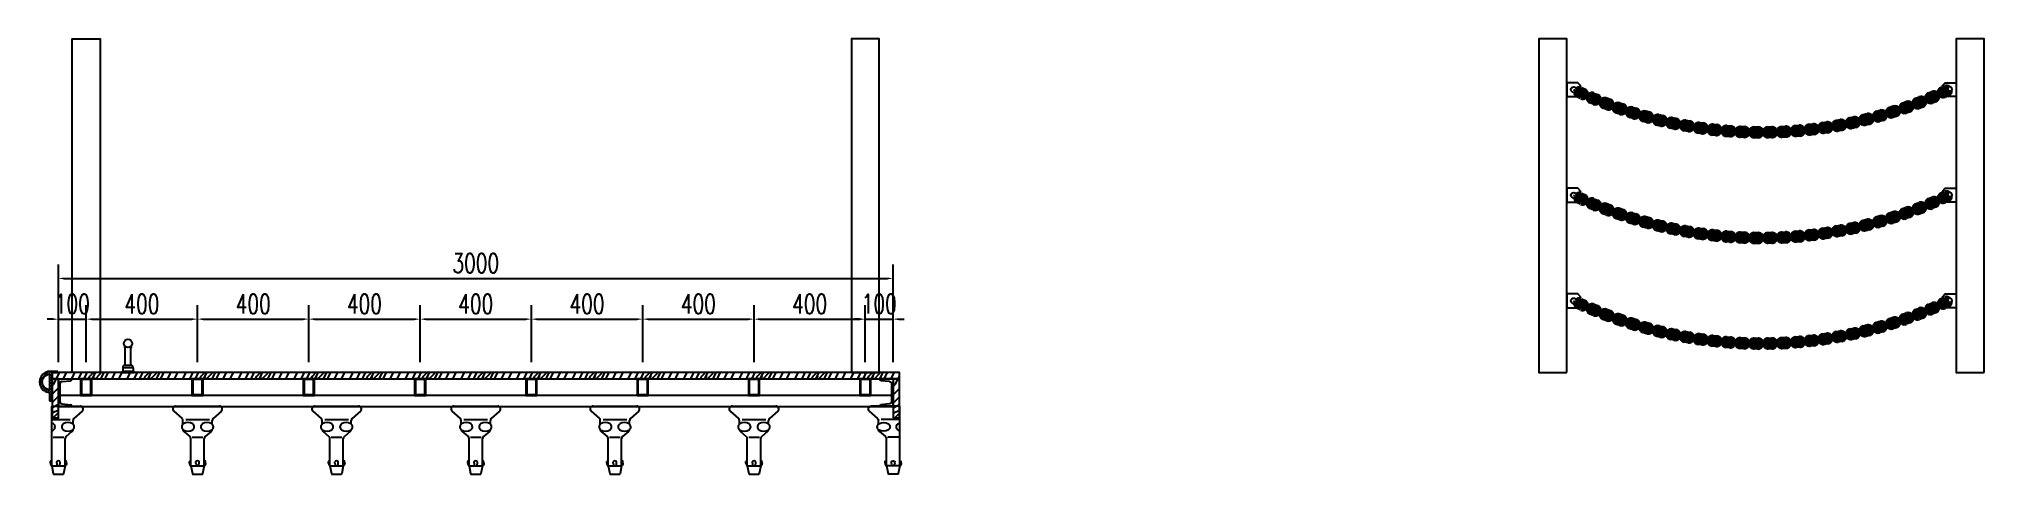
# Model space of a CAD drawing. Header units: millimetres. Extents: x -1442555 to -1309205, y 1400164 to 1531173.
# Drawn here: x -1318880 to -1311889, y 1414802 to 1416368 of the extents above; entities that cross this region are included whole.
import ezdxf

# ---------------------------------------------------------------- set-up
doc = ezdxf.new("R2010")
doc.units = ezdxf.units.MM
doc.header["$LTSCALE"] = 10
doc.layers.get('0').update_dxf_attribs({"linetype": 'CONTINUOUS'})
doc.layers.get('DEFPOINTS').update_dxf_attribs({"linetype": 'CONTINUOUS'})
doc.layers.add('CAXA0', color=7, linetype='CONTINUOUS', lineweight=70)
for name, color, linetype in [('PUB_DIM', 3, 'CONTINUOUS'), ('W-_ANTICOLLISION防撞措施', 6, 'CONTINUOUS'), ('W-PLASTIC_RAILINGS塑木栏杆', 6, 'CONTINUOUS'), ('W-STEEL_FRAME钢架', 3, 'CONTINUOUS'), ('W-STEEL_KEEL钢龙骨', 5, 'CONTINUOUS'), ('W-WOOD_FLOOR木地板', 30, 'CONTINUOUS'), ('尺寸', 6, 'CONTINUOUS')]:
    doc.layers.add(name, color=color, linetype=linetype)
doc.styles.add('STANDARD_T3', font='simplex.shx', dxfattribs={"width": 0.7, "bigfont": 'gbcbig.shx'})
doc.dimstyles.new('W&&20', dxfattribs={"dimtxt": 70, "dimasz": 20, "dimexe": 50, "dimexo": 60, "dimgap": 20, "dimtad": 1, "dimdec": 0, "dimzin": 0, "dimdsep": 46, "dimtxsty": 'STANDARD_T3', "dimcen": 0.09, "dimclrd": 1, "dimclre": 1, "dimclrt": 7, "dimazin": 2, "dimtfac": 1, "dimtdec": 0, "dimtix": 1, "dimtmove": 2, "dimatfit": 3, "dimfxl": 100, "dimtolj": 1, "dimtzin": 0, "dimarcsym": 0})

msp = doc.modelspace()

# ---------------------------------------------------------------- blocks, each defined once
blk = doc.blocks.new('A$C346F54CD')
at = {"layer": 'W-STEEL_FRAME钢架', "color": 4}
for p, q in [((2.5, 48), (0, 48)), ((0, 0), (0, 48)), ((0, 0), (100, 0)), ((9.9, 13), (6.8, 43.8)), ((18.3, 5.3), (81.7, 5.3)), ((90.1, 13), (93.2, 43.8)), ((97.5, 48), (100, 48)), ((100, 0), (100, 48))]:
    blk.add_line(p, q, dxfattribs=at)
for centre, radius, start, end in [((2.5, 43.8), 4.25, 0, 90), ((18.3, 13.8), 8.5, 185.71059, 270), ((81.7, 13.8), 8.5, 270, 354.28941), ((97.5, 43.8), 4.25, 90, 180)]:
    blk.add_arc(centre, radius, start, end, dxfattribs=at)
blk = doc.blocks.new('*U393')
at = {"layer": 'W-STEEL_KEEL钢龙骨'}
for points in [[(-20, -30), (20, -30), (20, 30), (-20, 30)], [(-17, -27), (17, -27), (17, 27), (-17, 27)]]:
    blk.add_lwpolyline(points, close=True, dxfattribs=at)
blk = doc.blocks.new('*U394')
at = {"layer": 'W-STEEL_KEEL钢龙骨', "color": 0, "linetype": 'ByBlock', "lineweight": -2, "transparency": 16777216}
for p in [(0, 0), (400, 0), (800, 0), (1200, 0), (1600, 0), (2000, 0), (2400, 0), (2800, 0)]:
    blk.add_blockref('*U393', p, dxfattribs=at)
blk = doc.blocks.new('防撞条')
at = {"layer": 'W-_ANTICOLLISION防撞措施'}
h = blk.add_hatch(dxfattribs=at)
h.set_pattern_fill('橡胶', color=256, scale=2)
h.set_pattern_definition([(45, (1624959.448, -1330473.9966), (-5.000000133, 5.000000133), []), (135, (1624970.579, -1330473.9966), (-5.000000133, -5.000000133), [1.6, -5.471068])])
edge = h.paths.add_edge_path()
edge.add_line((-20, -75), (-20, -3))
edge.add_line((-20, -3), (0, -3))
edge.add_line((0, -3), (0, 0))
edge.add_line((0, 0), (-20, 0))
edge.add_arc((-26.9, -37.5), 38.1, 79.61114, 280.38886)
edge = h.paths.add_edge_path(flags=16)
edge.add_line((-30.1, -9.5), (-30, -65.5))
edge.add_arc((-27.4, -37.5), 28.1, 95.60882, 264.62113, ccw=False)
edge = h.paths.add_edge_path()
edge.add_line((-20, -105), (-20, -75))
edge.add_line((-30, -75.5), (-30, -105))
edge.add_line((-30, -105), (-20, -105))
for p, q in [((0, 0), (-20, 0)), ((0, -3), (0, 0)), ((-20, -3), (0, -3)), ((-20, -75), (-20, -3)), ((-30, -75.5), (-30, -105)), ((-30, -105), (-20, -105)), ((-20, -105), (-20, -75)), ((-20, -75), (-20, -75))]:
    blk.add_line(p, q, dxfattribs=at)
blk.add_lwpolyline([(-30, -9.5), (-30, -65.5, -0.910664)], format="xyb", close=True, dxfattribs=at)
blk.add_arc((-26.9, -37.5), 38.1, 79.61114, 265.29835, dxfattribs=at)
blk = doc.blocks.new('*D404')
at = {"layer": 'DEFPOINTS', "color": 0, "transparency": 16777216}
for p in [(-1315810.4, 1415506.1), (-1318810.4, 1415145.1), (-1315810.4, 1415145.1)]:
    blk.add_point(p, dxfattribs=at)
at = {"layer": 'PUB_DIM', "color": 1, "lineweight": -2, "transparency": 16777216}
for p, q in [((-1318810.4, 1415205.1), (-1318810.4, 1415556.1)), ((-1315810.4, 1415205.1), (-1315810.4, 1415556.1)), ((-1318790.4, 1415506.1), (-1315830.4, 1415506.1))]:
    blk.add_line(p, q, dxfattribs=at)
at = {"layer": 'PUB_DIM', "color": 1, "transparency": 16777216}
for points in [[(-1318790.4, 1415509.5), (-1318790.4, 1415502.8), (-1318810.4, 1415506.1)], [(-1315830.4, 1415509.5), (-1315830.4, 1415502.8), (-1315810.4, 1415506.1)]]:
    blk.add_solid(points, dxfattribs=at)
at = {"layer": 'PUB_DIM', "color": 7, "transparency": 16777216, "insert": (-1317310.4, 1415561.1), "char_height": 70, "attachment_point": 5, "style": 'STANDARD_T3'}
blk.add_mtext('\\A1;3000', dxfattribs=at)
blk = doc.blocks.new('*D405')
at = {"layer": 'DEFPOINTS', "color": 0, "transparency": 16777216}
for p in [(-1318710.4, 1415359.6), (-1318810.4, 1415145.1), (-1318710.4, 1415145.1)]:
    blk.add_point(p, dxfattribs=at)
at = {"layer": 'PUB_DIM', "color": 1, "lineweight": -2, "transparency": 16777216}
for p, q in [((-1318810.4, 1415205.1), (-1318810.4, 1415409.6)), ((-1318710.4, 1415205.1), (-1318710.4, 1415409.6)), ((-1318830.4, 1415359.6), (-1318850.4, 1415359.6)), ((-1318810.4, 1415359.6), (-1318710.4, 1415359.6)), ((-1318690.4, 1415359.6), (-1318670.4, 1415359.6))]:
    blk.add_line(p, q, dxfattribs=at)
at = {"layer": 'PUB_DIM', "color": 1, "transparency": 16777216}
for points in [[(-1318830.4, 1415363), (-1318830.4, 1415356.3), (-1318810.4, 1415359.6)], [(-1318690.4, 1415363), (-1318690.4, 1415356.3), (-1318710.4, 1415359.6)]]:
    blk.add_solid(points, dxfattribs=at)
at = {"layer": 'PUB_DIM', "color": 7, "transparency": 16777216, "insert": (-1318760.4, 1415414.6), "char_height": 70, "attachment_point": 5, "style": 'STANDARD_T3'}
blk.add_mtext('\\A1;100', dxfattribs=at)
blk = doc.blocks.new('*D407')
at = {"layer": 'DEFPOINTS', "color": 0, "transparency": 16777216}
for p in [(-1318310.4, 1415359.6), (-1318710.4, 1415145.1), (-1318310.4, 1415145.1)]:
    blk.add_point(p, dxfattribs=at)
at = {"layer": 'PUB_DIM', "color": 1, "lineweight": -2, "transparency": 16777216}
for p, q in [((-1318710.4, 1415205.1), (-1318710.4, 1415409.6)), ((-1318310.4, 1415205.1), (-1318310.4, 1415409.6)), ((-1318690.4, 1415359.6), (-1318330.4, 1415359.6))]:
    blk.add_line(p, q, dxfattribs=at)
at = {"layer": 'PUB_DIM', "color": 1, "transparency": 16777216}
for points in [[(-1318690.4, 1415363), (-1318690.4, 1415356.3), (-1318710.4, 1415359.6)], [(-1318330.4, 1415363), (-1318330.4, 1415356.3), (-1318310.4, 1415359.6)]]:
    blk.add_solid(points, dxfattribs=at)
at = {"layer": 'PUB_DIM', "color": 7, "transparency": 16777216, "insert": (-1318510.4, 1415414.6), "char_height": 70, "attachment_point": 5, "style": 'STANDARD_T3'}
blk.add_mtext('\\A1;400', dxfattribs=at)
blk = doc.blocks.new('*D408')
at = {"layer": 'DEFPOINTS', "color": 0, "transparency": 16777216}
for p in [(-1317910.4, 1415359.6), (-1318310.4, 1415145.1), (-1317910.4, 1415145.1)]:
    blk.add_point(p, dxfattribs=at)
at = {"layer": 'PUB_DIM', "color": 1, "lineweight": -2, "transparency": 16777216}
for p, q in [((-1318310.4, 1415205.1), (-1318310.4, 1415409.6)), ((-1317910.4, 1415205.1), (-1317910.4, 1415409.6)), ((-1318290.4, 1415359.6), (-1317930.4, 1415359.6))]:
    blk.add_line(p, q, dxfattribs=at)
at = {"layer": 'PUB_DIM', "color": 1, "transparency": 16777216}
for points in [[(-1318290.4, 1415363), (-1318290.4, 1415356.3), (-1318310.4, 1415359.6)], [(-1317930.4, 1415363), (-1317930.4, 1415356.3), (-1317910.4, 1415359.6)]]:
    blk.add_solid(points, dxfattribs=at)
at = {"layer": 'PUB_DIM', "color": 7, "transparency": 16777216, "insert": (-1318110.4, 1415414.6), "char_height": 70, "attachment_point": 5, "style": 'STANDARD_T3'}
blk.add_mtext('\\A1;400', dxfattribs=at)
blk = doc.blocks.new('*D409')
at = {"layer": 'DEFPOINTS', "color": 0, "transparency": 16777216}
for p in [(-1317510.4, 1415359.6), (-1317910.4, 1415145.1), (-1317510.4, 1415145.1)]:
    blk.add_point(p, dxfattribs=at)
at = {"layer": 'PUB_DIM', "color": 1, "lineweight": -2, "transparency": 16777216}
for p, q in [((-1317910.4, 1415205.1), (-1317910.4, 1415409.6)), ((-1317510.4, 1415205.1), (-1317510.4, 1415409.6)), ((-1317890.4, 1415359.6), (-1317530.4, 1415359.6))]:
    blk.add_line(p, q, dxfattribs=at)
at = {"layer": 'PUB_DIM', "color": 1, "transparency": 16777216}
for points in [[(-1317890.4, 1415363), (-1317890.4, 1415356.3), (-1317910.4, 1415359.6)], [(-1317530.4, 1415363), (-1317530.4, 1415356.3), (-1317510.4, 1415359.6)]]:
    blk.add_solid(points, dxfattribs=at)
at = {"layer": 'PUB_DIM', "color": 7, "transparency": 16777216, "insert": (-1317710.4, 1415414.6), "char_height": 70, "attachment_point": 5, "style": 'STANDARD_T3'}
blk.add_mtext('\\A1;400', dxfattribs=at)
blk = doc.blocks.new('*D410')
at = {"layer": 'DEFPOINTS', "color": 0, "transparency": 16777216}
for p in [(-1317110.4, 1415359.6), (-1317510.4, 1415145.1), (-1317110.4, 1415145.1)]:
    blk.add_point(p, dxfattribs=at)
at = {"layer": 'PUB_DIM', "color": 1, "lineweight": -2, "transparency": 16777216}
for p, q in [((-1317510.4, 1415205.1), (-1317510.4, 1415409.6)), ((-1317110.4, 1415205.1), (-1317110.4, 1415409.6)), ((-1317490.4, 1415359.6), (-1317130.4, 1415359.6))]:
    blk.add_line(p, q, dxfattribs=at)
at = {"layer": 'PUB_DIM', "color": 1, "transparency": 16777216}
for points in [[(-1317490.4, 1415363), (-1317490.4, 1415356.3), (-1317510.4, 1415359.6)], [(-1317130.4, 1415363), (-1317130.4, 1415356.3), (-1317110.4, 1415359.6)]]:
    blk.add_solid(points, dxfattribs=at)
at = {"layer": 'PUB_DIM', "color": 7, "transparency": 16777216, "insert": (-1317310.4, 1415414.6), "char_height": 70, "attachment_point": 5, "style": 'STANDARD_T3'}
blk.add_mtext('\\A1;400', dxfattribs=at)
blk = doc.blocks.new('*D411')
at = {"layer": 'DEFPOINTS', "color": 0, "transparency": 16777216}
for p in [(-1316710.4, 1415359.6), (-1317110.4, 1415145.1), (-1316710.4, 1415145.1)]:
    blk.add_point(p, dxfattribs=at)
at = {"layer": 'PUB_DIM', "color": 1, "lineweight": -2, "transparency": 16777216}
for p, q in [((-1317110.4, 1415205.1), (-1317110.4, 1415409.6)), ((-1316710.4, 1415205.1), (-1316710.4, 1415409.6)), ((-1317090.4, 1415359.6), (-1316730.4, 1415359.6))]:
    blk.add_line(p, q, dxfattribs=at)
at = {"layer": 'PUB_DIM', "color": 1, "transparency": 16777216}
for points in [[(-1317090.4, 1415363), (-1317090.4, 1415356.3), (-1317110.4, 1415359.6)], [(-1316730.4, 1415363), (-1316730.4, 1415356.3), (-1316710.4, 1415359.6)]]:
    blk.add_solid(points, dxfattribs=at)
at = {"layer": 'PUB_DIM', "color": 7, "transparency": 16777216, "insert": (-1316910.4, 1415414.6), "char_height": 70, "attachment_point": 5, "style": 'STANDARD_T3'}
blk.add_mtext('\\A1;400', dxfattribs=at)
blk = doc.blocks.new('$matou$00000021')
for p, q in [((-83, -18.2, 0), (-53.1, -45.1, 0)), ((-76.3, -0.8, 0), (81.7, -0.8, 0)), ((-49.8, -65.2, 0), (-49.8, -52.5, 0)), ((-39.8, -48.1, 0), (45.2, -48.1, 0)), ((55.2, -65.2, 0), (55.2, -52.5, 0)), ((88.4, -18.2, 0), (58.5, -45.1, 0)), ((-46.1, -92.4, 0), (-25, -109.5, 0)), ((-21.3, -215.3, 0), (-21.3, -117.2, 0)), ((-16.5, -112.5, 0), (21.9, -112.5, 0)), ((26.7, -215.3, 0), (26.7, -117.2, 0)), ((51.5, -92.4, 0), (30.4, -109.5, 0)), ((-26.3, -206.4, 0), (-26.3, -200.3, 0)), ((-23.3, -197.3, 0), (-21.3, -197.3, 0)), ((-3.3, -206.3, 0), (-3.3, -200.9, 0)), ((8.7, -206.3, 0), (8.7, -200.9, 0)), ((28.7, -197.3, 0), (26.7, -197.3, 0)), ((31.7, -206.4, 0), (31.7, -200.3, 0)), ((-21.3, -215.3, 0), (26.7, -215.3, 0)), ((-21.3, -215.3, 0), (-15.7, -243.2, 0)), ((-13.2, -245.3, 0), (18.7, -245.3, 0)), ((26.7, -215.3, 0), (21.1, -243.2, 0))]:
    blk.add_line(p, q)
at = {"ltscale": 0.1}
for p, q in [((-15.7, -243.2, 0), (-15.3, -245.3, 0)), ((-15.3, -245.3, 0), (-13.2, -245.3, 0)), ((18.7, -245.3, 0), (20.7, -245.3, 0)), ((21.1, -243.2, 0), (20.7, -245.3, 0))]:
    blk.add_line(p, q, dxfattribs=at)
for centre, radius, start, end in [((-76.3, -10.8, 0), 10, 90, 228.00092), ((-40.8, -75.3, 0), 13.5, 126.56574, 231), ((-59.8, -52.5, 0), 10, 0, 48.00092), ((-31.8, -90.8, 0), 31.4, 56.41658, 122.85309), ((-22.8, -75.3, 0), 13.5, 308.36964, 51.90106), ((28.2, -75.3, 0), 13.5, 128.09894, 231.63036), ((37.2, -90.7, 0), 31.3, 57.12872, 123.60194), ((46.2, -75.3, 0), 13.5, 309, 53.43426), ((65.2, -52.5, 0), 10, 131.99908, 180), ((81.7, -10.8, 0), 10, 311.99908, 90), ((-39.8, -84.6, 0), 10, 184.14788, 231), ((-31.8, -59.7, 0), 31.4, 236.13806, 303.55692), ((-31.3, -117.2, 0), 10, 0, 51), ((37.2, -59.7, 0), 31.4, 236.43853, 303.86649), ((36.7, -117.2, 0), 10, 129, 180), ((45.2, -84.6, 0), 10, 309, 355.85212), ((-23.3, -200.3, 0), 3, 90, 180), ((-0.3, -200.9, 0), 3, 115.37693, 180), ((2.7, -207.3, 0), 10, 64.62307, 115.37693), ((5.7, -200.9, 0), 3, 0, 64.62307), ((28.7, -200.3, 0), 3, 0, 90), ((-13.2, -242.8, 0), 2.5, 191.30993, 270), ((18.7, -242.8, 0), 2.5, 270, 348.69007)]:
    blk.add_arc(centre, radius, start, end)
for centre, major_axis, start_param, end_param in [((-20.3, -206.4, 0), (0, -9), 4.712389, 6.115737), ((2.7, -206.3, 0), (0, 9), 1.570796, 4.712389)]:
    blk.add_ellipse(centre, major_axis=major_axis, ratio=0.666667, start_param=start_param, end_param=end_param)
at = {"extrusion": (0, 0, -1)}
blk.add_ellipse((25.7, -206.4, 0), major_axis=(0, -9), ratio=0.666667, start_param=4.712389, end_param=6.115737, dxfattribs=at)
blk = doc.blocks.new('*U506')
blk.add_blockref('$matou$00000021', (-2.7, 123, 0))
blk = doc.blocks.new('*U507')
at = {"color": 0, "linetype": 'ByBlock', "lineweight": -2, "transparency": 16777216}
for p in [(0, 0), (500, 0), (1000, 0), (1500, 0), (2000, 0)]:
    blk.add_blockref('*U506', p, dxfattribs=at)
blk = doc.blocks.new('$matou$00000020')
for p, q in [((-54, -217.4, 0), (-54, -2.9, 0)), ((-54, -2.9, 0), (49, -2.9, 0)), ((-54, -50.2, 0), (12.5, -50.2, 0)), ((22.5, -67.3, 0), (22.5, -54.7, 0)), ((55.7, -20.3, 0), (25.8, -47.2, 0)), ((-49.2, -114.6, 0), (-10.8, -114.6, 0)), ((-6, -217.4, 0), (-6, -119.4, 0)), ((18.8, -94.5, 0), (-2.3, -111.6, 0)), ((-59, -208.5, 0), (-59, -202.4, 0)), ((-56, -199.4, 0), (-54, -199.4, 0)), ((-36, -208.4, 0), (-36, -203.1, 0)), ((-24, -208.4, 0), (-24, -203.1, 0)), ((-4, -199.4, 0), (-6, -199.4, 0)), ((-1, -208.5, 0), (-1, -202.4, 0)), ((-54, -217.4, 0), (-6, -217.4, 0)), ((-54, -217.4, 0), (-48.4, -245.4, 0)), ((-46, -247.4, 0), (-14, -247.4, 0)), ((-6, -217.4, 0), (-11.6, -245.4, 0))]:
    blk.add_line(p, q)
at = {"ltscale": 0.1}
for p, q in [((-48.4, -245.4, 0), (-48, -247.4, 0)), ((-48, -247.4, 0), (-46, -247.4, 0)), ((-14, -247.4, 0), (-12, -247.4, 0)), ((-11.6, -245.4, 0), (-12, -247.4, 0))]:
    blk.add_line(p, q, dxfattribs=at)
for centre, radius, start, end in [((-64.5, -92.9, 0), 31.4, 56.41658, 70.40032), ((-55.5, -77.4, 0), 13.5, 308.36964, 51.90106), ((-4.5, -77.4, 0), 13.5, 128.09894, 231.63036), ((4.5, -92.9, 0), 31.3, 57.12872, 123.60194), ((13.5, -77.4, 0), 13.5, 309, 53.43426), ((32.5, -54.7, 0), 10, 131.99908, 180), ((49, -12.9, 0), 10, 311.99908, 90), ((-64.5, -61.8, 0), 31.4, 289.49983, 303.55692), ((4.5, -61.8, 0), 31.4, 236.43853, 303.86649), ((4, -119.4, 0), 10, 129, 180), ((12.5, -86.8, 0), 10, 309, 355.85212), ((-56, -202.4, 0), 3, 90, 180), ((-33, -203.1, 0), 3, 115.37693, 180), ((-30, -209.4, 0), 10, 64.62307, 115.37693), ((-27, -203.1, 0), 3, 0, 64.62307), ((-4, -202.4, 0), 3, 0, 90), ((-46, -244.9, 0), 2.5, 191.30993, 270), ((-14, -244.9, 0), 2.5, 270, 348.69007)]:
    blk.add_arc(centre, radius, start, end)
for centre, major_axis, start_param, end_param in [((-53, -208.5, 0), (0, -9), 4.712389, 6.115737), ((-30, -208.4, 0), (0, 9), 1.570796, 4.712389)]:
    blk.add_ellipse(centre, major_axis=major_axis, ratio=0.666667, start_param=start_param, end_param=end_param)
at = {"extrusion": (0, 0, -1)}
blk.add_ellipse((-7, -208.5, 0), major_axis=(0, -9), ratio=0.666667, start_param=4.712389, end_param=6.115737, dxfattribs=at)
blk = doc.blocks.new('*D510')
at = {"layer": 'DEFPOINTS', "color": 0, "transparency": 16777216}
for p in [(-1316310.4, 1415359.6), (-1316710.4, 1415145.1), (-1316310.4, 1415145.1)]:
    blk.add_point(p, dxfattribs=at)
at = {"layer": 'PUB_DIM', "color": 1, "lineweight": -2, "transparency": 16777216}
for p, q in [((-1316710.4, 1415205.1), (-1316710.4, 1415409.6)), ((-1316310.4, 1415205.1), (-1316310.4, 1415409.6)), ((-1316690.4, 1415359.6), (-1316330.4, 1415359.6))]:
    blk.add_line(p, q, dxfattribs=at)
at = {"layer": 'PUB_DIM', "color": 1, "transparency": 16777216}
for points in [[(-1316690.4, 1415363), (-1316690.4, 1415356.3), (-1316710.4, 1415359.6)], [(-1316330.4, 1415363), (-1316330.4, 1415356.3), (-1316310.4, 1415359.6)]]:
    blk.add_solid(points, dxfattribs=at)
at = {"layer": 'PUB_DIM', "color": 7, "transparency": 16777216, "insert": (-1316510.4, 1415414.6), "char_height": 70, "attachment_point": 5, "style": 'STANDARD_T3'}
blk.add_mtext('\\A1;400', dxfattribs=at)
blk = doc.blocks.new('*D511')
at = {"layer": 'DEFPOINTS', "color": 0, "transparency": 16777216}
for p in [(-1315910.4, 1415359.6), (-1316310.4, 1415145.1), (-1315910.4, 1415145.1)]:
    blk.add_point(p, dxfattribs=at)
at = {"layer": 'PUB_DIM', "color": 1, "lineweight": -2, "transparency": 16777216}
for p, q in [((-1316310.4, 1415205.1), (-1316310.4, 1415409.6)), ((-1315910.4, 1415205.1), (-1315910.4, 1415409.6)), ((-1316290.4, 1415359.6), (-1315930.4, 1415359.6))]:
    blk.add_line(p, q, dxfattribs=at)
at = {"layer": 'PUB_DIM', "color": 1, "transparency": 16777216}
for points in [[(-1316290.4, 1415363), (-1316290.4, 1415356.3), (-1316310.4, 1415359.6)], [(-1315930.4, 1415363), (-1315930.4, 1415356.3), (-1315910.4, 1415359.6)]]:
    blk.add_solid(points, dxfattribs=at)
at = {"layer": 'PUB_DIM', "color": 7, "transparency": 16777216, "insert": (-1316110.4, 1415414.6), "char_height": 70, "attachment_point": 5, "style": 'STANDARD_T3'}
blk.add_mtext('\\A1;400', dxfattribs=at)
blk = doc.blocks.new('*D512')
at = {"layer": 'DEFPOINTS', "color": 0, "transparency": 16777216}
for p in [(-1315810.4, 1415359.6), (-1315910.4, 1415145.1), (-1315810.4, 1415145.1)]:
    blk.add_point(p, dxfattribs=at)
at = {"layer": 'PUB_DIM', "color": 1, "lineweight": -2, "transparency": 16777216}
for p, q in [((-1315910.4, 1415205.1), (-1315910.4, 1415409.6)), ((-1315810.4, 1415205.1), (-1315810.4, 1415409.6)), ((-1315930.4, 1415359.6), (-1315950.4, 1415359.6)), ((-1315910.4, 1415359.6), (-1315810.4, 1415359.6)), ((-1315790.4, 1415359.6), (-1315770.4, 1415359.6))]:
    blk.add_line(p, q, dxfattribs=at)
at = {"layer": 'PUB_DIM', "color": 1, "transparency": 16777216}
for points in [[(-1315930.4, 1415363), (-1315930.4, 1415356.3), (-1315910.4, 1415359.6)], [(-1315790.4, 1415363), (-1315790.4, 1415356.3), (-1315810.4, 1415359.6)]]:
    blk.add_solid(points, dxfattribs=at)
at = {"layer": 'PUB_DIM', "color": 7, "transparency": 16777216, "insert": (-1315860.4, 1415414.6), "char_height": 70, "attachment_point": 5, "style": 'STANDARD_T3'}
blk.add_mtext('\\A1;100', dxfattribs=at)
blk = doc.blocks.new('系船栓')
at = {"color": 4}
for p, q in [((-10.5, -78), (-10.5, -16)), ((10.5, -78.4), (10.5, -16)), ((-23, -104), (23, -104)), ((20.5, -101.5), (-20.5, -101.5)), ((-20.5, -101.5), (-20.5, -101.5)), ((-18.5, -86), (-18.5, -99.5)), ((-18.5, -86), (18.5, -86)), ((-18.5, -99.5), (18.5, -99.5)), ((-10.5, -78), (8.5, -78)), ((18.5, -88), (18.5, -99.5))]:
    blk.add_line(p, q, dxfattribs=at)
blk.add_circle((0, 0), 15, dxfattribs=at)
for centre, radius, start, end in [((-27.8, -16.4), 17.3, 1.48254, 29.93066), ((27.8, -16.4), 17.3, 150.06934, 178.51746), ((-20.5, -104), 2.5, 90, 180), ((-20.5, -99.5), 2, 270, 0), ((-10.5, -86), 8, 90, 180), ((8.5, -88), 10, 0, 90), ((20.5, -99.5), 2, 180, 270), ((20.5, -104), 2.5, 0, 90)]:
    blk.add_arc(centre, radius, start, end, dxfattribs=at)
at = {"layer": '尺寸'}
for p, q in [((-23, -104), (-23, -104)), ((-22.5, -104), (-22.5, -104)), ((20.5, -101.5), (20.5, -101.5)), ((22.5, -104), (22.5, -104))]:
    blk.add_line(p, q, dxfattribs=at)
blk = doc.blocks.new('*U632')
at = {"layer": 'W-PLASTIC_RAILINGS塑木栏杆'}
blk.add_lwpolyline([(50, -600), (50, 600), (-50, 600), (-50, -600)], close=True, dxfattribs=at)
blk = doc.blocks.new('*U633')
at = {"color": 0, "linetype": 'ByBlock', "lineweight": -2, "transparency": 16777216}
for p in [(0, 0), (1500, 0)]:
    blk.add_blockref('*U632', p, dxfattribs=at)
blk = doc.blocks.new('*U646')
blk.add_lwpolyline([(-25, 25), (-25, -25), (15, -25), (25, -15), (25, 15), (15, 25), (-25, 25)])
blk.add_circle((0, 0), 10)
blk = doc.blocks.new('*U647')
at = {"color": 0, "linetype": 'ByBlock', "lineweight": -2, "transparency": 16777216}
for p in [(0, 760), (0, 380), (0, 0)]:
    blk.add_blockref('*U646', p, dxfattribs=at)
blk = doc.blocks.new('*U654')
blk.add_lwpolyline([(-25, 25), (-25, -25), (15, -25), (25, -15), (25, 15), (15, 25), (-25, 25)])
blk.add_circle((0, 0), 10)
blk = doc.blocks.new('*U655')
at = {"color": 0, "linetype": 'ByBlock', "lineweight": -2, "transparency": 16777216}
for p in [(0, 760), (0, 380), (0, 0)]:
    blk.add_blockref('*U654', p, dxfattribs=at)
blk = doc.blocks.new('*U663')
at = {"layer": 'CAXA0'}
for p, q in [((22.9, 13.8), (36.3, 14)), ((36.4, 6), (23.1, 5.8)), ((72.4, 15.8), (85.7, 16.6)), ((86.1, 8.6), (72.8, 7.8)), ((36.6, -4.6), (23.2, -4.8)), ((36.7, -12.6), (23.4, -12.8)), ((86.7, -2.1), (73.4, -2.8)), ((87.1, -10.1), (73.8, -10.8))]:
    blk.add_line(p, q, dxfattribs=at)
blk.add_lwpolyline([(71.5, 6.4), (39.6, 4.7, 1), (39.8, -3.3), (72, -1.6, 1), (71.5, 6.4)], format="xyb", dxfattribs=at)
for centre, radius, start, end in [((23.2, 0.5), 13.3, 90.91878, 163.46117), ((23.2, 0.5), 5.33, 90.91878, 132.3284), ((36.5, 0.7), 13.3, 19.62431, 90.91878), ((36.5, 0.7), 13.3, 19.62431, 90.91877), ((36.5, 0.7), 5.33, 49.50915, 90.91877), ((36.5, 0.7), 5.33, 49.50915, 90.91878), ((73.1, 2.5), 13.3, 93.16062, 165.70302), ((73.1, 2.5), 5.33, 93.16062, 134.57024), ((86.4, 3.3), 13.3, 20.61823, 93.16062), ((86.4, 3.3), 13.3, 20.61823, 93.16062), ((86.4, 3.3), 5.33, 51.751, 93.16062), ((86.4, 3.3), 5.33, 51.751, 93.16062), ((23.2, 0.5), 13.3, 198.37638, 270.91877), ((23.2, 0.5), 5.33, 229.50915, 270.91878), ((36.5, 0.7), 5.33, 270.91878, 312.3284), ((36.5, 0.7), 5.33, 270.91878, 312.3284), ((36.5, 0.7), 13.3, 270.91878, 344.71087), ((36.5, 0.7), 13.3, 270.91878, 344.71087), ((73.1, 2.5), 13.3, 200.61823, 273.16062), ((73.1, 2.5), 5.33, 231.751, 273.16063), ((86.4, 3.3), 5.33, 273.16062, 314.57025), ((86.4, 3.3), 5.33, 273.16062, 314.57025), ((86.4, 3.3), 13.3, 273.16062, 345.70302), ((86.4, 3.3), 13.3, 273.16062, 345.70302)]:
    blk.add_arc(centre, radius, start, end, dxfattribs=at)
blk = doc.blocks.new('*U662')
at = {"color": 0, "linetype": 'ByBlock', "lineweight": -2, "transparency": 16777216}
for p, rotation in [((1134304, 2514774.3), 22.1669270249972), ((1134350, 2514793.9), 24.00793253910166), ((1133087.5, 2514792.3), 336.141789172386), ((1133133.5, 2514772.8), 337.9827946864905), ((1133180.2, 2514754.8), 339.8238002005947), ((1133227.4, 2514738.3), 341.664805714699), ((1134114.4, 2514710.9), 14.80290496857894), ((1134162.6, 2514724.5), 16.64391048268341), ((1134210.2, 2514739.6), 18.48491599678767), ((1134257.4, 2514756.2), 20.32592151089254), ((1133275.1, 2514723.3), 343.5058112288033), ((1133323.2, 2514709.9), 345.3468167429074), ((1133371.8, 2514698), 347.1878222570119), ((1133420.7, 2514687.7), 349.0288277711165), ((1133470, 2514679), 350.869833285221), ((1133519.4, 2514671.9), 352.7108387993253), ((1133569.1, 2514666.3), 354.5518443134296), ((1133619, 2514662.4), 356.3928498275346), ((1133668.9, 2514660), 358.2338553416394), ((1133718.9, 2514659.3), 0.07486085574340333), ((1133768.9, 2514660.2), 1.915866369847925), ((1133818.8, 2514662.6), 3.756871883952367), ((1133868.7, 2514666.7), 5.597877398056474), ((1133918.3, 2514672.4), 7.438882912160729), ((1133967.8, 2514679.7), 9.27988842626514), ((1134017, 2514688.5), 11.12089394036983), ((1134065.9, 2514698.9), 12.96189945447427)]:
    blk.add_blockref('*U663', p, dxfattribs=dict(at, rotation=rotation))
blk = doc.blocks.new('*U659')
blk.add_arc((-4.1, 1469.9), 1556.1, 244.27407, 295.72593)
at = {"rotation": 358.1322842162513}
blk.add_blockref('*U662', (-1215127.2, -2476458.6), dxfattribs=at)
blk = doc.blocks.new('*U660')
at = {"color": 0, "linetype": 'ByBlock', "lineweight": -2, "transparency": 16777216}
for p in [(0, 760), (0, 380), (0, 0)]:
    blk.add_blockref('*U659', p, dxfattribs=at)

# ---------------------------------------------------------------- dimensions: what is measured, and where the dimension line sits
at = {"layer": 'PUB_DIM'}
for base, p1, p2, picture, middle in [((-1315810.4, 1415506.1), (-1318810.4, 1415145.1), (-1315810.4, 1415145.1), '*D404', (-1317310.4, 1415561.1)), ((-1318710.4, 1415359.6), (-1318810.4, 1415145.1), (-1318710.4, 1415145.1), '*D405', (-1318760.4, 1415414.6)), ((-1318310.4, 1415359.6), (-1318710.4, 1415145.1), (-1318310.4, 1415145.1), '*D407', (-1318510.4, 1415414.6)), ((-1317910.4, 1415359.6), (-1318310.4, 1415145.1), (-1317910.4, 1415145.1), '*D408', (-1318110.4, 1415414.6)), ((-1317510.4, 1415359.6), (-1317910.4, 1415145.1), (-1317510.4, 1415145.1), '*D409', (-1317710.4, 1415414.6)), ((-1317110.4, 1415359.6), (-1317510.4, 1415145.1), (-1317110.4, 1415145.1), '*D410', (-1317310.4, 1415414.6)), ((-1316710.4, 1415359.6), (-1317110.4, 1415145.1), (-1316710.4, 1415145.1), '*D411', (-1316910.4, 1415414.6)), ((-1316310.4, 1415359.6), (-1316710.4, 1415145.1), (-1316310.4, 1415145.1), '*D510', (-1316510.4, 1415414.6)), ((-1315910.4, 1415359.6), (-1316310.4, 1415145.1), (-1315910.4, 1415145.1), '*D511', (-1316110.4, 1415414.6)), ((-1315810.4, 1415359.6), (-1315910.4, 1415145.1), (-1315810.4, 1415145.1), '*D512', (-1315860.4, 1415414.6))]:
    dim = msp.add_linear_dim(base=base, p1=p1, p2=p2, dimstyle='W&&20', dxfattribs=at)
    dim.commit()
    dim.dimension.update_dxf_attribs({"geometry": picture, "text_midpoint": middle})

# ---------------------------------------------------------------- hatches: boundary and pattern name
at = {"layer": 'W-WOOD_FLOOR木地板'}
h = msp.add_hatch(dxfattribs=at)
h.set_pattern_fill('木纹03', color=256, scale=100)
h.set_pattern_definition([(0, (-2858717.88, -1052085.14), (200, 200), [10, -190]), (90, (-2858637.88, -1052015.14), (-200, 200), [20, -180]), (45, (-2858677.88, -1052035.14), (0, 199.998082), [14.14, -42.42, 14.14, -28.28, 99, -85]), (45, (-2858727.88, -1052095.14), (0, 200), [14.142, -28.284, 14.142, -226.2]), (45, (-2858657.88, -1052075.14), (0, 200), [14.142, -268.700712]), (45, (-2858637.88, -1052085.14), (0, 200), [14.142, -268.700712]), (45, (-2858667.88, -1052065.14), (0, 200), [14.142, -268.700712]), (45, (-2858677.88, -1052055.14), (0, 200), [28.284, -254.558712]), (45, (-2858627.88, -1051905.14), (0, 200), [28.284, -254.558712]), (45, (-2858697.88, -1052045.14), (0, 200), [56.568, -226.274712]), (45, (-2858707.88, -1052035.14), (0, 200), [56.568, -226.274712]), (45, (-2858577.88, -1051975.14), (0, 200), [56.568, -226.274712]), (45, (-2858717.88, -1052015.14), (0, 200), [42.4264, -240.416312]), (45, (-2858757.88, -1051985.14), (0, 200), [42.4264, -240.416312]), (45, (-2858737.88, -1052005.14), (0, 200), [42.4264, -240.416312]), (45, (-2858607.88, -1051945.14), (0, 200), [70.71068, -212.132032]), (45, (-2858627.88, -1051935.14), (0, 200), [70.71068, -212.132032]), (45, (-2858607.88, -1051985.14), (0, 200), [98.994949, -183.847763]), (26.5650512, (-2858697.88, -1052065.14), (200, 8e-08), [22.360678, -424.852916]), (26.5650512, (-2858657.88, -1052005.14), (200, 8e-08), [22.360678, -424.852916]), (26.5650512, (-2858667.88, -1052025.14), (200, 8e-08), [22.360678, -424.852916]), (26.5650512, (-2858707.88, -1052085.14), (200, 8e-08), [44.72136, -402.492235]), (26.5650512, (-2858667.88, -1051995.14), (200, 8e-08), [67.082039, -380.131556]), (26.5650512, (-2858687.88, -1051985.14), (200, 8e-08), [89.442719, -357.770876]), (26.5650512, (-2858707.88, -1051975.14), (200, 8e-08), [89.442719, -357.770876]), (26.5650512, (-2858737.88, -1051915.14), (200, 8e-08), [89.442719, -357.770876]), (26.5650512, (-2858737.88, -1051935.14), (200, 8e-08), [111.8034, -335.410195]), (26.5650512, (-2858727.88, -1051955.14), (200, 8e-08), [111.8034, -335.410195]), (63.4349488, (-2858657.88, -1052035.14), (1e-08, 200), [22.360678, -424.852916]), (63.4349488, (-2858687.88, -1052055.14), (1e-08, 200), [22.360678, -424.852916]), (63.4349488, (-2858717.88, -1052085.14), (1e-08, 200), [44.72136, -402.492235]), (63.4349488, (-2858657.88, -1052055.14), (1e-08, 200), [44.72136, -402.492235]), (63.4349488, (-2858737.88, -1052095.14), (1e-08, 200), [67.082039, -380.131556]), (63.4349488, (-2858757.88, -1052095.14), (1e-08, 200), [89.442719, -357.770876]), (63.4349488, (-2858577.88, -1052085.14), (1e-08, 200), [89.442719, -357.770876]), (63.4349488, (-2858647.88, -1052065.14), (1e-08, 200), [89.442719, -357.770876]), (63.4349488, (-2858607.88, -1052085.14), (1e-08, 200), [111.8034, -335.410195]), (63.4349488, (-2858627.88, -1052075.14), (1e-08, 200), [111.8034, -335.410195])])
h.paths.add_polyline_path([(-1318833.4, 1415168.1), (-1318833.4, 1415145.1), (-1315787.8, 1415145.1), (-1315787.8, 1415168.1)])
h = msp.add_hatch(dxfattribs=at)
h.set_pattern_fill('木纹03', color=256, scale=100)
h.set_pattern_definition([(0, (-2860717.88, -1052085.14), (200, 200), [10, -190]), (90, (-2860637.88, -1052015.14), (-200, 200), [20, -180]), (45, (-2860677.88, -1052035.14), (0, 199.998082), [14.14, -42.42, 14.14, -28.28, 99, -85]), (45, (-2860727.88, -1052095.14), (0, 200), [14.142, -28.284, 14.142, -226.2]), (45, (-2860657.88, -1052075.14), (0, 200), [14.142, -268.700712]), (45, (-2860637.88, -1052085.14), (0, 200), [14.142, -268.700712]), (45, (-2860667.88, -1052065.14), (0, 200), [14.142, -268.700712]), (45, (-2860677.88, -1052055.14), (0, 200), [28.284, -254.558712]), (45, (-2860627.88, -1051905.14), (0, 200), [28.284, -254.558712]), (45, (-2860697.88, -1052045.14), (0, 200), [56.568, -226.274712]), (45, (-2860707.88, -1052035.14), (0, 200), [56.568, -226.274712]), (45, (-2860577.88, -1051975.14), (0, 200), [56.568, -226.274712]), (45, (-2860717.88, -1052015.14), (0, 200), [42.4264, -240.416312]), (45, (-2860757.88, -1051985.14), (0, 200), [42.4264, -240.416312]), (45, (-2860737.88, -1052005.14), (0, 200), [42.4264, -240.416312]), (45, (-2860607.88, -1051945.14), (0, 200), [70.71068, -212.132032]), (45, (-2860627.88, -1051935.14), (0, 200), [70.71068, -212.132032]), (45, (-2860607.88, -1051985.14), (0, 200), [98.994949, -183.847763]), (26.5650512, (-2860697.88, -1052065.14), (200, 8e-08), [22.360678, -424.852916]), (26.5650512, (-2860657.88, -1052005.14), (200, 8e-08), [22.360678, -424.852916]), (26.5650512, (-2860667.88, -1052025.14), (200, 8e-08), [22.360678, -424.852916]), (26.5650512, (-2860707.88, -1052085.14), (200, 8e-08), [44.72136, -402.492235]), (26.5650512, (-2860667.88, -1051995.14), (200, 8e-08), [67.082039, -380.131556]), (26.5650512, (-2860687.88, -1051985.14), (200, 8e-08), [89.442719, -357.770876]), (26.5650512, (-2860707.88, -1051975.14), (200, 8e-08), [89.442719, -357.770876]), (26.5650512, (-2860737.88, -1051915.14), (200, 8e-08), [89.442719, -357.770876]), (26.5650512, (-2860737.88, -1051935.14), (200, 8e-08), [111.8034, -335.410195]), (26.5650512, (-2860727.88, -1051955.14), (200, 8e-08), [111.8034, -335.410195]), (63.4349488, (-2860657.88, -1052035.14), (1e-08, 200), [22.360678, -424.852916]), (63.4349488, (-2860687.88, -1052055.14), (1e-08, 200), [22.360678, -424.852916]), (63.4349488, (-2860717.88, -1052085.14), (1e-08, 200), [44.72136, -402.492235]), (63.4349488, (-2860657.88, -1052055.14), (1e-08, 200), [44.72136, -402.492235]), (63.4349488, (-2860737.88, -1052095.14), (1e-08, 200), [67.082039, -380.131556]), (63.4349488, (-2860757.88, -1052095.14), (1e-08, 200), [89.442719, -357.770876]), (63.4349488, (-2860577.88, -1052085.14), (1e-08, 200), [89.442719, -357.770876]), (63.4349488, (-2860647.88, -1052065.14), (1e-08, 200), [89.442719, -357.770876]), (63.4349488, (-2860607.88, -1052085.14), (1e-08, 200), [111.8034, -335.410195]), (63.4349488, (-2860627.88, -1052075.14), (1e-08, 200), [111.8034, -335.410195])])
h.paths.add_polyline_path([(-1318833.4, 1415005.1), (-1318810.4, 1415005.1), (-1318810.4, 1415145.1), (-1318833.4, 1415145.1)])
h = msp.add_hatch(dxfattribs=at)
h.set_pattern_fill('木纹03', color=256, scale=100)
h.set_pattern_definition([(0, (-2857692.88, -1052085.14), (200, 200), [10, -190]), (90, (-2857612.88, -1052015.14), (-200, 200), [20, -180]), (45, (-2857652.88, -1052035.14), (0, 199.998082), [14.14, -42.42, 14.14, -28.28, 99, -85]), (45, (-2857702.88, -1052095.14), (0, 200), [14.142, -28.284, 14.142, -226.2]), (45, (-2857632.88, -1052075.14), (0, 200), [14.142, -268.700712]), (45, (-2857612.88, -1052085.14), (0, 200), [14.142, -268.700712]), (45, (-2857642.88, -1052065.14), (0, 200), [14.142, -268.700712]), (45, (-2857652.88, -1052055.14), (0, 200), [28.284, -254.558712]), (45, (-2857602.88, -1051905.14), (0, 200), [28.284, -254.558712]), (45, (-2857672.88, -1052045.14), (0, 200), [56.568, -226.274712]), (45, (-2857682.88, -1052035.14), (0, 200), [56.568, -226.274712]), (45, (-2857552.88, -1051975.14), (0, 200), [56.568, -226.274712]), (45, (-2857692.88, -1052015.14), (0, 200), [42.4264, -240.416312]), (45, (-2857732.88, -1051985.14), (0, 200), [42.4264, -240.416312]), (45, (-2857712.88, -1052005.14), (0, 200), [42.4264, -240.416312]), (45, (-2857582.88, -1051945.14), (0, 200), [70.71068, -212.132032]), (45, (-2857602.88, -1051935.14), (0, 200), [70.71068, -212.132032]), (45, (-2857582.88, -1051985.14), (0, 200), [98.994949, -183.847763]), (26.5650512, (-2857672.88, -1052065.14), (200, 8e-08), [22.360678, -424.852916]), (26.5650512, (-2857632.88, -1052005.14), (200, 8e-08), [22.360678, -424.852916]), (26.5650512, (-2857642.88, -1052025.14), (200, 8e-08), [22.360678, -424.852916]), (26.5650512, (-2857682.88, -1052085.14), (200, 8e-08), [44.72136, -402.492235]), (26.5650512, (-2857642.88, -1051995.14), (200, 8e-08), [67.082039, -380.131556]), (26.5650512, (-2857662.88, -1051985.14), (200, 8e-08), [89.442719, -357.770876]), (26.5650512, (-2857682.88, -1051975.14), (200, 8e-08), [89.442719, -357.770876]), (26.5650512, (-2857712.88, -1051915.14), (200, 8e-08), [89.442719, -357.770876]), (26.5650512, (-2857712.88, -1051935.14), (200, 8e-08), [111.8034, -335.410195]), (26.5650512, (-2857702.88, -1051955.14), (200, 8e-08), [111.8034, -335.410195]), (63.4349488, (-2857632.88, -1052035.14), (1e-08, 200), [22.360678, -424.852916]), (63.4349488, (-2857662.88, -1052055.14), (1e-08, 200), [22.360678, -424.852916]), (63.4349488, (-2857692.88, -1052085.14), (1e-08, 200), [44.72136, -402.492235]), (63.4349488, (-2857632.88, -1052055.14), (1e-08, 200), [44.72136, -402.492235]), (63.4349488, (-2857712.88, -1052095.14), (1e-08, 200), [67.082039, -380.131556]), (63.4349488, (-2857732.88, -1052095.14), (1e-08, 200), [89.442719, -357.770876]), (63.4349488, (-2857552.88, -1052085.14), (1e-08, 200), [89.442719, -357.770876]), (63.4349488, (-2857622.88, -1052065.14), (1e-08, 200), [89.442719, -357.770876]), (63.4349488, (-2857582.88, -1052085.14), (1e-08, 200), [111.8034, -335.410195]), (63.4349488, (-2857602.88, -1052075.14), (1e-08, 200), [111.8034, -335.410195])])
h.paths.add_polyline_path([(-1315787.8, 1415145.1), (-1315810.4, 1415145.1), (-1315810.4, 1415005.1), (-1315787.8, 1415005.1)])

# ---------------------------------------------------------------- linework, layer by layer
at = {"layer": 'W-PLASTIC_RAILINGS塑木栏杆'}
for points in [[(-1318760.4, 1415168.1), (-1318760.4, 1416368.1), (-1318660.4, 1416368.1), (-1318660.4, 1415168.1)], [(-1315860.4, 1415168.1), (-1315860.4, 1416368.1), (-1315960.4, 1416368.1), (-1315960.4, 1415168.1)]]:
    msp.add_lwpolyline(points, close=True, dxfattribs=at)
at = {"layer": 'W-STEEL_FRAME钢架'}
msp.add_lwpolyline([(-1318810.4, 1415045.1), (-1315810.4, 1415045.1), (-1315810.4, 1415085.1), (-1318810.4, 1415085.1)], close=True, dxfattribs=at)
at = {"layer": 'W-WOOD_FLOOR木地板'}
for points in [[(-1318833.4, 1415145.1), (-1315787.8, 1415145.1), (-1315787.8, 1415168.1), (-1318833.4, 1415168.1)], [(-1318833.4, 1415005.1), (-1318810.4, 1415005.1), (-1318810.4, 1415145.1), (-1318833.4, 1415145.1)], [(-1315810.4, 1415005.1), (-1315787.8, 1415005.1), (-1315787.8, 1415145.1), (-1315810.4, 1415145.1)]]:
    msp.add_lwpolyline(points, close=True, dxfattribs=at)

# ---------------------------------------------------------------- block references
for name, p in [('*U633', (-1313439.5, 1415768.1)), ('*U647', (-1313364.5, 1415425.5)), ('*U660', (-1312685.8, 1415357.4)), ('系船栓', (-1318560.4, 1415272.1)), ('$matou$00000020', (-1318780.4, 1415049.4, 0)), ('*U507', (-1318310.4, 1414924.3))]:
    msp.add_blockref(name, p)
at = {"xscale": -1}
for name, p in [('*U655', (-1312014.5, 1415425.5)), ('$matou$00000020', (-1315840.4, 1415049.4, 0))]:
    msp.add_blockref(name, p, dxfattribs=at)
at = {"layer": 'W-STEEL_FRAME钢架', "rotation": 270}
msp.add_blockref('A$C346F54CD', (-1318810.4, 1415145.1), dxfattribs=at)
at = {"layer": 'W-STEEL_FRAME钢架', "xscale": -1, "rotation": 90}
msp.add_blockref('A$C346F54CD', (-1315810.4, 1415145.1), dxfattribs=at)
at = {"layer": 'W-STEEL_KEEL钢龙骨'}
msp.add_blockref('*U394', (-1318710.4, 1415115.1), dxfattribs=at)
at = {"layer": 'W-WOOD_FLOOR木地板', "color": 3}
msp.add_blockref('防撞条', (-1318813, 1415171.1), dxfattribs=at)

msp.set_redraw_order([(e.dxf.handle, doc.entitydb.next_handle()) for e in msp.query("TEXT MTEXT ATTDEF DIMENSION ARC_DIMENSION")])  # texts and dimensions are drawn at this point

doc.saveas('drawing.dxf')
